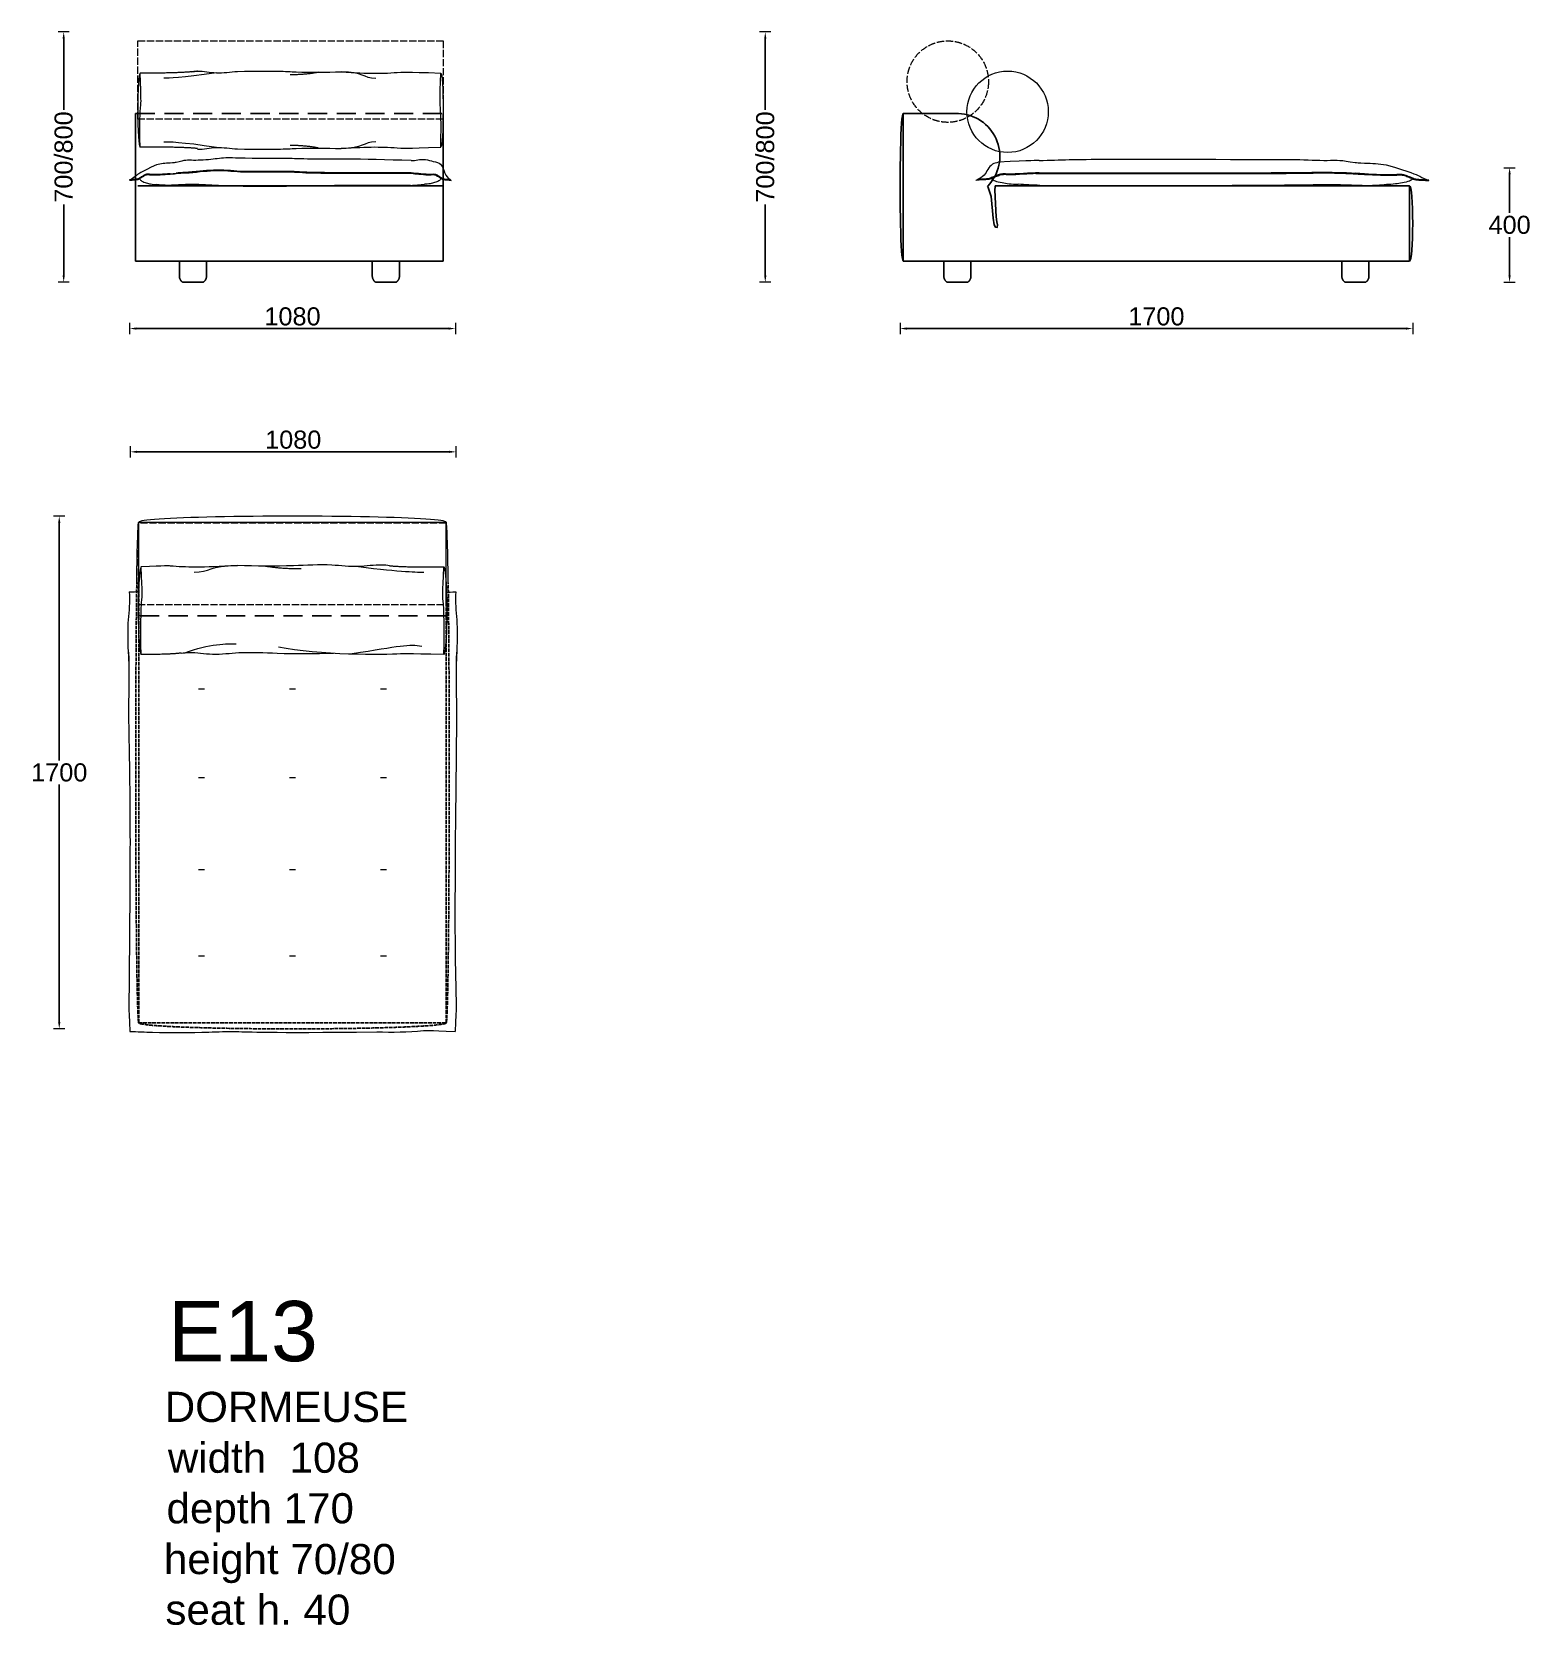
# Model space of a CAD drawing. Header units: millimetres. Extents: x 6668 to 47386, y -6732 to 35544.
# Drawn here: x 9102 to 14071, y 17034 to 22317 of the extents above; entities that cross this region are included whole.
import ezdxf

# ---------------------------------------------------------------- set-up
doc = ezdxf.new("R2010")
doc.units = ezdxf.units.MM
doc.linetypes.add('ACAD_ISO02W100', pattern=[15, 12, -3])
doc.linetypes.add('NASCOSTA', pattern=[9.525, 6.35, -3.175])
doc.layers.add('_ARREDO', color=7, linetype='Continuous')
doc.layers.add('TESTO', color=1, linetype='Continuous')
for name, color, linetype, lineweight in [('_CUSCINO SEDUTA', 8, 'Continuous', 9), ('_QUOTE', 1, 'Continuous', 9), ('_RULLO', 8, 'Continuous', 9)]:
    doc.layers.add(name, color=color, linetype=linetype, lineweight=lineweight)
doc.styles.add('Arial', font='arial.ttf')
doc.styles.get("Standard").update_dxf_attribs({"font": 'arial.ttf'})
doc.dimstyles.new('1_1', dxfattribs={"dimscale": 15, "dimtxt": 4, "dimasz": 1.5, "dimexe": 1.25, "dimexo": 2, "dimtad": 1, "dimtih": 1, "dimtoh": 1, "dimdec": 0, "dimtxsty": 'Standard', "dimcen": 2.5, "dimclrd": 256, "dimclre": 256, "dimclrt": 256, "dimadec": 0, "dimazin": 0, "dimtfac": 1, "dimtdec": 0, "dimtmove": 0, "dimatfit": 3, "dimfxl": 1.25, "dimfxlon": 1, "dimlwe": 0, "dimarcsym": 0})

msp = doc.modelspace()

# ---------------------------------------------------------------- texts
at = {"layer": 'TESTO', "style": 'Arial'}
for s, height, p in [('E13', 200, (9553.7, 17909)), ('DORMEUSE', 100, (9542.9, 17707.7)), ('width  108', 100, (9553.3, 17539.3)), ('depth 170', 100, (9548.9, 17371.6)), ('height 70/80', 100, (9540.1, 17203.2)), ('seat h. 40', 100, (9545, 17035.5))]:
    msp.add_text(s, height=height, dxfattribs=at).set_placement(p)

# ---------------------------------------------------------------- blocks, each defined once
blk = doc.blocks.new('*D325')
at = {"layer": '_QUOTE', "lineweight": 0, "transparency": 16777216}
for p, q in [((11981.8, 21351.7), (11981.8, 21314.2)), ((13681.8, 21351.7), (13681.8, 21314.2))]:
    blk.add_line(p, q, dxfattribs=at)
at = {"layer": '_QUOTE', "lineweight": -2, "transparency": 16777216}
blk.add_line((12004.3, 21333), (13659.3, 21333), dxfattribs=at)
at = {"layer": '_QUOTE', "transparency": 16777216}
for points in [[(12004.3, 21336.7), (12004.3, 21329.2), (11981.8, 21333)], [(13659.3, 21336.7), (13659.3, 21329.2), (13681.8, 21333)]]:
    blk.add_solid(points, dxfattribs=at)
at = {"layer": 'Defpoints', "color": 0, "transparency": 16777216}
for p in [(11981.8, 21801.9), (13681.8, 21681.7), (13681.8, 21333)]:
    blk.add_point(p, dxfattribs=at)
at = {"layer": '_QUOTE', "transparency": 16777216, "insert": (12831.8, 21373), "char_height": 60, "attachment_point": 5}
blk.add_mtext('1700', dxfattribs=at)
blk = doc.blocks.new('*D326')
at = {"layer": '_QUOTE', "lineweight": 0, "transparency": 16777216}
for p, q in [((9211.7, 20711), (9174.2, 20711)), ((9211.7, 19011), (9174.2, 19011))]:
    blk.add_line(p, q, dxfattribs=at)
at = {"layer": '_QUOTE', "lineweight": -2, "transparency": 16777216}
for p, q in [((9193, 20688.5), (9193, 19901)), ((9193, 19033.5), (9193, 19821))]:
    blk.add_line(p, q, dxfattribs=at)
at = {"layer": '_QUOTE', "transparency": 16777216}
for points in [[(9189.2, 20688.5), (9196.7, 20688.5), (9193, 20711)], [(9189.2, 19033.5), (9196.7, 19033.5), (9193, 19011)]]:
    blk.add_solid(points, dxfattribs=at)
at = {"layer": 'Defpoints', "color": 0, "transparency": 16777216}
for p in [(9966.6, 20711), (9193, 19011), (9966.6, 19011)]:
    blk.add_point(p, dxfattribs=at)
at = {"layer": '_QUOTE', "transparency": 16777216, "insert": (9193, 19861), "char_height": 60, "attachment_point": 5}
blk.add_mtext('1700', dxfattribs=at)
blk = doc.blocks.new('*D221')
at = {"layer": '_QUOTE', "lineweight": 0, "transparency": 16777216}
for p, q in [((9428.8, 20905.5), (9428.8, 20943)), ((10509.2, 20905.5), (10509.2, 20943))]:
    blk.add_line(p, q, dxfattribs=at)
at = {"layer": '_QUOTE', "lineweight": -2, "transparency": 16777216}
blk.add_line((9451.3, 20924.2), (10486.7, 20924.2), dxfattribs=at)
at = {"layer": '_QUOTE', "transparency": 16777216}
for points in [[(9451.3, 20928), (9451.3, 20920.5), (9428.8, 20924.2)], [(10486.7, 20928), (10486.7, 20920.5), (10509.2, 20924.2)]]:
    blk.add_solid(points, dxfattribs=at)
at = {"layer": 'Defpoints', "color": 0, "transparency": 16777216}
for p in [(10509.2, 20924.2), (9428.8, 19995.6), (10509.2, 19923.1)]:
    blk.add_point(p, dxfattribs=at)
at = {"layer": '_QUOTE', "transparency": 16777216, "insert": (9969, 20964.3), "char_height": 60, "attachment_point": 5}
blk.add_mtext('1080', dxfattribs=at)
blk = doc.blocks.new('*D222')
at = {"layer": '_QUOTE', "lineweight": 0, "transparency": 16777216}
for p, q in [((9426.4, 21351.7), (9426.4, 21314.2)), ((10506.8, 21351.7), (10506.8, 21314.2))]:
    blk.add_line(p, q, dxfattribs=at)
at = {"layer": '_QUOTE', "lineweight": -2, "transparency": 16777216}
blk.add_line((9448.9, 21333), (10484.3, 21333), dxfattribs=at)
at = {"layer": '_QUOTE', "transparency": 16777216}
for points in [[(9448.9, 21336.7), (9448.9, 21329.2), (9426.4, 21333)], [(10484.3, 21336.7), (10484.3, 21329.2), (10506.8, 21333)]]:
    blk.add_solid(points, dxfattribs=at)
at = {"layer": 'Defpoints', "color": 0, "transparency": 16777216}
for p in [(9426.4, 21823.6), (10506.8, 21824.4), (10506.8, 21333)]:
    blk.add_point(p, dxfattribs=at)
at = {"layer": '_QUOTE', "transparency": 16777216, "insert": (9966.6, 21373), "char_height": 60, "attachment_point": 5}
blk.add_mtext('1080', dxfattribs=at)
blk = doc.blocks.new('*D263')
at = {"layer": '_QUOTE', "lineweight": 0, "transparency": 16777216}
for p, q in [((11553.4, 22316.7), (11515.9, 22316.7)), ((11553.4, 21486.7), (11515.9, 21486.7))]:
    blk.add_line(p, q, dxfattribs=at)
at = {"layer": '_QUOTE', "lineweight": -2, "transparency": 16777216}
for p, q in [((11534.6, 22294.2), (11534.6, 22058.6)), ((11534.6, 21509.2), (11534.6, 21744.8))]:
    blk.add_line(p, q, dxfattribs=at)
at = {"layer": '_QUOTE', "transparency": 16777216}
for points in [[(11530.9, 22294.2), (11538.4, 22294.2), (11534.6, 22316.7)], [(11530.9, 21509.2), (11538.4, 21509.2), (11534.6, 21486.7)]]:
    blk.add_solid(points, dxfattribs=at)
at = {"layer": 'Defpoints', "color": 0, "transparency": 16777216}
for p in [(12104.7, 22316.7), (11534.6, 21486.7), (12297, 21486.7)]:
    blk.add_point(p, dxfattribs=at)
at = {"layer": '_QUOTE', "transparency": 16777216, "insert": (11534.6, 21901.7), "char_height": 60, "attachment_point": 5, "rotation": 90}
blk.add_mtext('700/800', dxfattribs=at)
blk = doc.blocks.new('*D264')
at = {"layer": '_QUOTE', "lineweight": 0, "transparency": 16777216}
for p, q in [((9226.4, 22316.7), (9188.9, 22316.7)), ((9226.4, 21486.7), (9188.9, 21486.7))]:
    blk.add_line(p, q, dxfattribs=at)
at = {"layer": '_QUOTE', "lineweight": -2, "transparency": 16777216}
for p, q in [((9207.7, 22294.2), (9207.7, 22058.6)), ((9207.7, 21509.2), (9207.7, 21744.8))]:
    blk.add_line(p, q, dxfattribs=at)
at = {"layer": '_QUOTE', "transparency": 16777216}
for points in [[(9203.9, 22294.2), (9211.4, 22294.2), (9207.7, 22316.7)], [(9203.9, 21509.2), (9211.4, 21509.2), (9207.7, 21486.7)]]:
    blk.add_solid(points, dxfattribs=at)
at = {"layer": 'Defpoints', "color": 0, "transparency": 16777216}
for p in [(9777.7, 22316.7), (9207.7, 21486.7), (9970.1, 21486.7)]:
    blk.add_point(p, dxfattribs=at)
at = {"layer": '_QUOTE', "transparency": 16777216, "insert": (9207.7, 21901.7), "char_height": 60, "attachment_point": 5, "rotation": 90}
blk.add_mtext('700/800', dxfattribs=at)
blk = doc.blocks.new('*D298')
at = {"layer": '_QUOTE', "lineweight": 0, "transparency": 16777216}
for p, q in [((13984.5, 21866.4), (14022, 21866.4)), ((13984.5, 21486.7), (14022, 21486.7))]:
    blk.add_line(p, q, dxfattribs=at)
at = {"layer": '_QUOTE', "lineweight": -2, "transparency": 16777216}
for p, q in [((14003.3, 21843.9), (14003.3, 21716.6)), ((14003.3, 21509.2), (14003.3, 21636.5))]:
    blk.add_line(p, q, dxfattribs=at)
at = {"layer": '_QUOTE', "transparency": 16777216}
for points in [[(13999.5, 21843.9), (14007, 21843.9), (14003.3, 21866.4)], [(13999.5, 21509.2), (14007, 21509.2), (14003.3, 21486.7)]]:
    blk.add_solid(points, dxfattribs=at)
at = {"layer": 'Defpoints', "color": 0, "transparency": 16777216}
for p in [(12875.5, 21866.4), (12927.7, 21486.7), (14003.3, 21486.7)]:
    blk.add_point(p, dxfattribs=at)
at = {"layer": '_QUOTE', "transparency": 16777216, "insert": (14003.3, 21676.6), "char_height": 60, "attachment_point": 5}
blk.add_mtext('400', dxfattribs=at)
blk = doc.blocks.new('PIEDINO MIAMI SOFT_PANAMA H7CM')
at = {"color": 0, "linetype": 'ByBlock', "lineweight": -2}
for points in [[(45, 0), (-45, 0)], [(-45, 0), (-45, -50.4)], [(-45, -50.4), (-45, -51.2), (-44.9, -52), (-44.8, -52.9), (-44.7, -53.7), (-44.5, -54.5), (-44.4, -55.3), (-44.2, -56.1), (-43.9, -56.9), (-43.7, -57.7), (-43.4, -58.5), (-43.1, -59.3), (-42.7, -60), (-42.4, -60.8), (-42, -61.5), (-41.6, -62.2), (-41.1, -63), (-40.7, -63.6), (-40.2, -64.3), (-39.7, -65), (-39.1, -65.6), (-38.6, -66.2), (-38, -66.8), (-37.4, -67.4), (-36.8, -68), (-36.1, -68.5), (-35.5, -69), (-34.8, -69.5), (-34.1, -70)], [(34.1, -70), (34.8, -69.5), (35.5, -69), (36.1, -68.5), (36.8, -68), (37.4, -67.4), (38, -66.8), (38.6, -66.2), (39.1, -65.6), (39.7, -65), (40.2, -64.3), (40.7, -63.6), (41.1, -63), (41.6, -62.2), (42, -61.5), (42.4, -60.8), (42.7, -60), (43.1, -59.3), (43.4, -58.5), (43.7, -57.7), (43.9, -56.9), (44.2, -56.1), (44.4, -55.3), (44.5, -54.5), (44.7, -53.7), (44.8, -52.9), (44.9, -52), (45, -51.2), (45, -50.4)], [(45, -50.4), (45, 0)], [(-34.1, -70), (34.1, -70)]]:
    blk.add_lwpolyline(points, dxfattribs=at)

# ---------------------------------------------------------------- dimensions: what is measured, and where the dimension line sits
at = {"layer": '_QUOTE'}
for base, p1, p2, picture, middle in [((9207.7, 21486.7), (9777.7, 22316.7), (9970.1, 21486.7), '*D264', (9207.7, 21901.7)), ((11534.6, 21486.7), (12104.7, 22316.7), (12297, 21486.7), '*D263', (11534.6, 21901.7))]:
    dim = msp.add_linear_dim(base=base, p1=p1, p2=p2, angle=90, text='700/800', dimstyle='1_1', dxfattribs=at)
    dim.commit()
    dim.dimension.update_dxf_attribs({"geometry": picture, "text_midpoint": middle, "text_rotation": 90})
for base, p1, p2, picture, middle in [((10506.8, 21333), (9426.4, 21823.6), (10506.8, 21824.4), '*D222', (9966.6, 21373)), ((13681.8, 21333), (11981.8, 21801.9), (13681.8, 21681.7), '*D325', (12831.8, 21373)), ((10509.2, 20924.2), (9428.8, 19995.6), (10509.2, 19923.1), '*D221', (9969, 20964.3))]:
    dim = msp.add_linear_dim(base=base, p1=p1, p2=p2, dimstyle='1_1', dxfattribs=at)
    dim.commit()
    dim.dimension.update_dxf_attribs({"geometry": picture, "text_midpoint": middle})
dim = msp.add_linear_dim(base=(14003.3, 21486.7), p1=(12875.5, 21866.4), p2=(12927.7, 21486.7), angle=90, text='400', dimstyle='1_1', dxfattribs=at)
dim.commit()
dim.dimension.update_dxf_attribs({"geometry": '*D298', "text_midpoint": (14003.3, 21676.6)})
dim = msp.add_linear_dim(base=(9193, 19011), p1=(9966.6, 20711), p2=(9966.6, 19011), angle=270, dimstyle='1_1', dxfattribs=at)
dim.commit()
dim.dimension.update_dxf_attribs({"geometry": '*D326', "text_midpoint": (9193, 19861)})

# ---------------------------------------------------------------- linework, layer by layer
at = {"layer": '_ARREDO'}
for p, q in [((9446.4, 21556.7), (9446.4, 22046.5)), ((10466.3, 22046.5), (10466.3, 21556.7)), ((11991.8, 22046.5), (11991.8, 21556.7)), ((11991.8, 22046.5), (12153.1, 22046.5)), ((9453.4, 21806.7), (10466.3, 21806.7)), ((13671.8, 21806.7), (12296.7, 21806.7)), ((13671.8, 21806.7), (13671.8, 21556.7)), ((10466.3, 21556.7), (9446.4, 21556.7)), ((13671.8, 21556.7), (11991.8, 21556.7))]:
    msp.add_line(p, q, dxfattribs=at)
at = {"layer": '_ARREDO', "lineweight": 9}
for p, q in [((9456.6, 20491.5), (9456.6, 20691)), ((9456.6, 20691), (10476.5, 20691)), ((10476.5, 20489.4), (10476.5, 20691))]:
    msp.add_line(p, q, dxfattribs=at)
at = {"layer": '_ARREDO', "linetype": 'ACAD_ISO02W100'}
for p, q in [((9456.6, 19031), (9456.6, 20491.5)), ((10476.5, 19031), (10476.5, 20489.4)), ((9456.6, 19031), (10476.5, 19031))]:
    msp.add_line(p, q, dxfattribs=at)
at = {"layer": '_ARREDO', "linetype": 'NASCOSTA', "ltscale": 10}
for points in [[(9446.4, 22046.5), (10466.3, 22046.5)], [(10476.5, 20380.3), (9456.6, 20380.3)]]:
    msp.add_lwpolyline(points, dxfattribs=at)
at = {"layer": '_ARREDO'}
for points in [[(11991.8, 22046.5), (12175.6, 22046.5)], [(12185.2, 22045), (12175.6, 22046.5)], [(12272.2, 21805.4), (12273.7, 21801.1), (12284.3, 21771.2), (12289.9, 21699.5), (12293.3, 21677), (12298.4, 21669.1), (12304, 21668.5), (12304.4, 21676.4), (12302.7, 21687), (12300.7, 21702.9), (12296.7, 21768.9), (12296.1, 21793.8), (12296.7, 21802.2), (12296.7, 21806.7)]]:
    msp.add_lwpolyline(points, dxfattribs=at)
msp.add_arc((12170.8, 21904.2), 141.6, 315.7566, 84.1693, dxfattribs=at)
for centre, major_axis, ratio, start_param, end_param in [((11991.8, 21801.9), (0, 244.6), 0.040884, 0, 3.141593), ((13671.8, 21681.7), (0, 125), 0.08, 3.141593, 6.283185)]:
    msp.add_ellipse(centre, major_axis=major_axis, ratio=ratio, start_param=start_param, end_param=end_param, dxfattribs=at)
at = {"layer": '_ARREDO', "lineweight": 9}
for centre, major_axis, ratio, start_param, end_param in [((9966.6, 20691), (510, 0), 0.039219, 0, 3.141593), ((10476.5, 19886), (0, -805), 0.012422, 2.418658, 3.141592)]:
    msp.add_ellipse(centre, major_axis=major_axis, ratio=ratio, start_param=start_param, end_param=end_param, dxfattribs=at)
at = {"layer": '_ARREDO', "lineweight": 9, "extrusion": (0, 0, -1)}
msp.add_ellipse((9456.6, 19886), major_axis=(0, -805), ratio=0.012422, start_param=2.42163, end_param=3.141594, dxfattribs=at)
at = {"layer": '_ARREDO', "linetype": 'ACAD_ISO02W100', "extrusion": (0, 0, -1)}
for centre, major_axis, ratio, start_param, end_param in [((9456.6, 19864.6), (0, -833.5), 0.011997, 0.000005, 2.421655), ((9966.6, 19031), (510, 0), 0.039219, 0, 3.141593)]:
    msp.add_ellipse(centre, major_axis=major_axis, ratio=ratio, start_param=start_param, end_param=end_param, dxfattribs=at)
at = {"layer": '_ARREDO', "linetype": 'ACAD_ISO02W100'}
msp.add_ellipse((10476.5, 19864.6), major_axis=(0, 833.6), ratio=0.011997, start_param=3.141596, end_param=5.560254, dxfattribs=at)
at = {"layer": '_CUSCINO SEDUTA'}
for p, q in [((9560.7, 21846.3), (9580.4, 21847.8)), ((13522.2, 21846.3), (13490.9, 21847.8))]:
    msp.add_line(p, q, dxfattribs=at)
at = {"layer": '_CUSCINO SEDUTA', "lineweight": 9}
for p, q in [((9654.4, 20138.6), (9674.4, 20138.6)), ((9956.6, 20138.6), (9976.6, 20138.6)), ((10258.7, 20138.6), (10278.7, 20138.6)), ((9674.4, 19843.6), (9654.4, 19843.6)), ((9976.6, 19843.6), (9956.6, 19843.6)), ((10278.7, 19843.6), (10258.7, 19843.6)), ((9674.4, 19538.6), (9654.4, 19538.6)), ((9976.6, 19538.6), (9956.6, 19538.6)), ((10278.7, 19538.6), (10258.7, 19538.6)), ((9654.4, 19253.5), (9674.4, 19253.5)), ((9956.6, 19253.5), (9976.6, 19253.5)), ((10258.7, 19253.5), (10278.7, 19253.5))]:
    msp.add_line(p, q, dxfattribs=at)
at = {"layer": '_CUSCINO SEDUTA'}
for points in [[(9515.7, 21876), (9462.7, 21851.5), (9454.1, 21844.7), (9445.4, 21837.9)], [(9560.7, 21881.9), (9545.2, 21880.9), (9530, 21879.3), (9515.7, 21876)], [(9580.5, 21883.2), (9576.8, 21883), (9573.2, 21882.7), (9560.7, 21881.9)], [(9631.7, 21890.8), (9619.6, 21891.3), (9609.7, 21892.5), (9580.4, 21883.2)], [(9696.1, 21893.8), (9673.1, 21891.3), (9649.9, 21890.2), (9631.7, 21890.8)], [(9752, 21898.8), (9733.4, 21898.5), (9714.8, 21895.8), (9696.1, 21893.8)], [(9900.3, 21896.7), (9789, 21897), (9770.5, 21899.1), (9752, 21898.8)], [(9941.6, 21897.2), (9927.9, 21897.4), (9914.1, 21896.5), (9900.3, 21896.7)], [(10003.7, 21895.3), (9970.2, 21895.8), (9955.9, 21897.1), (9941.6, 21897.2)], [(10359.8, 21889.8), (10197.4, 21896.2), (10066.5, 21894.4), (10003.7, 21895.3)], [(10359.8, 21889.8), (10374.6, 21889.7), (10389.1, 21895.4), (10407.4, 21893.2)], [(10407.4, 21893.2), (10416.1, 21892.1), (10425.6, 21889.3), (10433.6, 21887.2)], [(10433.6, 21887.2), (10443.9, 21884.5), (10452.1, 21883), (10457.7, 21877.5)], [(10457.7, 21877.5), (10466.1, 21869.4), (10469, 21852.6), (10475.4, 21841.7)], [(12288.2, 21877.5), (12274.8, 21869.4), (12270.3, 21852.6), (12260.1, 21841.7)], [(12308.6, 21884.2), (12300.4, 21882.7), (12293.6, 21880.8), (12288.2, 21877.5)], [(12443.4, 21889.8), (12433.3, 21889.8), (12423.3, 21890.8), (12308.6, 21884.2)], [(12443.4, 21889.8), (12589.9, 21896.2), (12616.1, 21894.4), (13307.6, 21893.8)], [(13307.6, 21893.8), (13344, 21891.3), (13380.9, 21890.2), (13409.7, 21890.8)], [(13409.7, 21890.8), (13428.9, 21891.3), (13444.5, 21892.5), (13490.9, 21883.2)], [(13490.9, 21883.2), (13496.7, 21883), (13502.5, 21882.7), (13522.2, 21881.9)], [(13522.2, 21881.9), (13546.7, 21880.9), (13570.9, 21879.3), (13593.6, 21876)], [(13593.6, 21876), (13677.7, 21851.5), (13691.2, 21844.7), (13705, 21837.9)], [(9445.4, 21837.9), (9439.2, 21833.1), (9432.8, 21828.3), (9426.4, 21823.6)], [(9440.3, 21827.4), (9435.6, 21827.1), (9431, 21826.5), (9426.4, 21825.9)], [(9440.3, 21825), (9435.6, 21824.7), (9431, 21824.2), (9426.4, 21823.6)], [(9453.6, 21828.9), (9449.7, 21827.7), (9444.9, 21827.7), (9440.3, 21827.4)], [(9453.6, 21826.5), (9449.7, 21825.3), (9444.9, 21825.3), (9440.3, 21825)], [(9462.8, 21834), (9460, 21832.1), (9457.2, 21830), (9453.6, 21828.9)], [(9462.8, 21831.6), (9460, 21829.7), (9457.2, 21827.6), (9453.6, 21826.5)], [(9459.7, 21829.6), (9461.7, 21826.8), (9463.8, 21824), (9467, 21821.9)], [(9472.4, 21840), (9469.1, 21838), (9465.9, 21836.1), (9462.8, 21834)], [(9472.4, 21837.7), (9469.1, 21835.6), (9465.9, 21833.7), (9462.8, 21831.6)], [(9467, 21821.9), (9470.8, 21819.4), (9476.2, 21817.8), (9481.6, 21816.3)], [(9482.1, 21844.4), (9478.4, 21843.7), (9475.3, 21841.8), (9472.4, 21840)], [(9482.1, 21842.1), (9478.4, 21841.3), (9475.3, 21839.4), (9472.4, 21837.7)], [(9492.8, 21844.5), (9489, 21844.7), (9485.3, 21845), (9482.1, 21844.4)], [(9492.8, 21842.1), (9489, 21842.4), (9485.3, 21842.7), (9482.1, 21842.1)], [(9560.7, 21846.3), (9538.5, 21844.5), (9516.3, 21843), (9492.8, 21844.5)], [(9560.7, 21844), (9538.5, 21842.1), (9516.3, 21840.6), (9492.8, 21842.1)], [(9580.5, 21845.7), (9576.8, 21845.4), (9573.2, 21845.1), (9560.7, 21844)], [(9609.8, 21850.3), (9600.1, 21849.9), (9590.2, 21850.1), (9580.4, 21847.8)], [(9611.2, 21847.9), (9601, 21847.5), (9590.7, 21847.7), (9580.5, 21845.7)], [(9659, 21854.7), (9642.5, 21853), (9626.2, 21850.9), (9609.8, 21850.3)], [(9660.3, 21852.2), (9643.9, 21850.6), (9627.6, 21848.5), (9611.2, 21847.9)], [(9750.7, 21857.5), (9720.3, 21859.5), (9689.3, 21857.8), (9659, 21854.7)], [(9752, 21855.1), (9721.6, 21857.1), (9690.7, 21855.3), (9660.3, 21852.2)], [(9792.9, 21854.1), (9778.9, 21854.8), (9764.8, 21856.6), (9750.7, 21857.5)], [(9794.3, 21851.7), (9780.2, 21852.4), (9766.2, 21854.1), (9752, 21855.1)], [(9936.8, 21854.1), (9919.8, 21854.1), (9902.7, 21853.3), (9792.9, 21854.1)], [(9938.1, 21851.7), (9921.1, 21851.7), (9904.1, 21850.9), (9794.3, 21851.7)], [(10006.9, 21851.4), (9983.5, 21852.7), (9960.2, 21854.1), (9936.8, 21854.1)], [(10008.3, 21848.9), (9984.9, 21850.3), (9961.6, 21851.7), (9938.1, 21851.7)], [(10359.8, 21849.1), (10044.8, 21849.3), (10025.8, 21850.3), (10006.9, 21851.4)], [(10367.3, 21846.6), (10050.2, 21846.6), (10029.2, 21847.8), (10008.3, 21848.9)], [(10359.8, 21849.1), (10381.1, 21849.4), (10403.8, 21844.4), (10427.7, 21845.4)], [(10367.3, 21846.6), (10380.7, 21846.8), (10402.8, 21842), (10426.4, 21843)], [(10426.4, 21843), (10430.1, 21843.2), (10433.8, 21843.5), (10437.1, 21842.9)], [(10427.7, 21845.4), (10431.5, 21845.6), (10435.2, 21845.9), (10438.4, 21845.3)], [(10437.1, 21842.9), (10440.8, 21842.2), (10443.8, 21840.3), (10446.7, 21838.5)], [(10452.2, 21822.7), (10448.4, 21820.2), (10442.9, 21818.7), (10437.6, 21817.1)], [(10438.4, 21845.3), (10442.1, 21844.6), (10445.2, 21842.7), (10448.1, 21840.9)], [(10446.7, 21838.5), (10450.2, 21836.5), (10453.3, 21834.6), (10456.5, 21832.5)], [(10448.1, 21840.9), (10451.5, 21838.9), (10454.7, 21837), (10457.8, 21834.9)], [(10459.5, 21830.4), (10457.4, 21827.6), (10455.5, 21824.8), (10452.2, 21822.7)], [(10456.5, 21832.5), (10459.2, 21830.6), (10462, 21828.5), (10465.6, 21827.4)], [(10457.8, 21834.9), (10460.6, 21833), (10463.4, 21830.9), (10467, 21829.8)], [(10465.6, 21827.4), (10469.5, 21826.2), (10474.2, 21826.1), (10478.8, 21825.8)], [(10467, 21829.8), (10470.8, 21828.6), (10475.6, 21828.5), (10480.2, 21828.3)], [(10475.4, 21841.7), (10480, 21833.9), (10486.3, 21829.2), (10492.8, 21824.4)], [(10478.8, 21825.8), (10483.6, 21825.6), (10488.1, 21825), (10492.7, 21824.4)], [(10480.2, 21828.3), (10483, 21828.1), (10485.9, 21827.8), (10488.6, 21827.5)], [(12260.1, 21841.7), (12252.8, 21833.9), (12242.8, 21829.2), (12232.6, 21824.4)], [(12254.7, 21825.8), (12247.1, 21825.6), (12239.9, 21825), (12232.6, 21824.4)], [(12252.5, 21828.3), (12248.1, 21828.1), (12243.5, 21827.8), (12239.1, 21827.5)], [(12273.5, 21829.8), (12267.4, 21828.6), (12259.9, 21828.5), (12252.5, 21828.3)], [(12275.7, 21827.4), (12269.6, 21826.2), (12262, 21826.1), (12254.7, 21825.8)], [(12288, 21834.9), (12283.7, 21833), (12279.2, 21830.9), (12273.5, 21829.8)], [(12290.2, 21832.5), (12285.8, 21830.6), (12281.3, 21828.5), (12275.7, 21827.4)], [(12285.4, 21830.4), (12288.6, 21827.6), (12291.7, 21824.8), (12296.9, 21822.7)], [(12303.4, 21840.9), (12298.1, 21838.9), (12293, 21837), (12288, 21834.9)], [(12305.6, 21838.5), (12300.1, 21836.5), (12295.2, 21834.6), (12290.2, 21832.5)], [(12296.9, 21822.7), (12302.9, 21820.2), (12311.6, 21818.7), (12320.1, 21817.1)], [(12318.8, 21845.3), (12312.9, 21844.6), (12308.1, 21842.7), (12303.4, 21840.9)], [(12320.9, 21842.9), (12315.1, 21842.2), (12310.2, 21840.3), (12305.6, 21838.5)], [(12335.8, 21845.4), (12329.8, 21845.6), (12323.9, 21845.9), (12318.8, 21845.3)], [(12337.8, 21843), (12331.9, 21843.2), (12326.1, 21843.5), (12320.9, 21842.9)], [(12443.4, 21849.1), (12409.6, 21849.4), (12373.7, 21844.4), (12335.8, 21845.4)], [(12431.5, 21846.6), (12410.3, 21846.8), (12375.2, 21842), (12337.8, 21843)], [(12431.5, 21846.6), (13292, 21846.6), (13325.4, 21847.8), (13358.4, 21848.9)], [(12443.4, 21849.1), (13300.7, 21849.3), (13330.7, 21850.3), (13360.6, 21851.4)], [(13358.4, 21848.9), (13390.3, 21850.6), (13416.1, 21848.5), (13442.2, 21847.9)], [(13360.6, 21851.4), (13392.5, 21853), (13418.3, 21850.9), (13444.3, 21850.3)], [(13442.2, 21847.9), (13458.4, 21847.5), (13474.6, 21847.7), (13490.9, 21845.7)], [(13444.3, 21850.3), (13459.8, 21849.9), (13475.4, 21850.1), (13490.9, 21847.8)], [(13490.9, 21845.7), (13496.7, 21845.4), (13502.5, 21845.1), (13522.2, 21844)], [(13522.2, 21846.3), (13557.4, 21844.5), (13592.6, 21843), (13629.8, 21844.5)], [(13522.2, 21844), (13557.4, 21842.1), (13592.6, 21840.6), (13629.8, 21842.1)], [(13629.8, 21844.5), (13635.8, 21844.7), (13641.7, 21845), (13646.9, 21844.4)], [(13629.8, 21842.1), (13635.8, 21842.4), (13641.7, 21842.7), (13646.9, 21842.1)], [(13646.9, 21844.4), (13652.7, 21843.7), (13657.6, 21841.8), (13662.2, 21840)], [(13646.9, 21842.1), (13652.7, 21841.3), (13657.6, 21839.4), (13662.2, 21837.7)], [(13670.8, 21821.9), (13664.8, 21819.4), (13656.1, 21817.8), (13647.7, 21816.3)], [(13662.2, 21840), (13667.5, 21838), (13672.6, 21836.1), (13677.5, 21834)], [(13662.2, 21837.7), (13667.5, 21835.6), (13672.6, 21833.7), (13677.5, 21831.6)], [(13682.3, 21829.6), (13679.2, 21826.8), (13675.9, 21824), (13670.8, 21821.9)], [(13677.5, 21834), (13681.9, 21832.1), (13686.3, 21830), (13692.1, 21828.9)], [(13677.5, 21831.6), (13681.9, 21829.7), (13686.3, 21827.6), (13692.1, 21826.5)], [(13692.1, 21828.9), (13698.2, 21827.7), (13705.9, 21827.7), (13713.1, 21827.4)], [(13692.1, 21826.5), (13698.2, 21825.3), (13705.9, 21825.3), (13713.1, 21825)], [(13705, 21837.9), (13714.9, 21833.1), (13725, 21828.3), (13735.1, 21823.6)], [(13713.1, 21827.4), (13720.6, 21827.1), (13727.9, 21826.5), (13735.1, 21825.9)], [(13713.1, 21825), (13720.6, 21824.7), (13727.9, 21824.2), (13735.1, 21823.6)], [(9481.6, 21816.3), (9486.5, 21814.8), (9491.2, 21813.3), (9496.1, 21812.3)], [(9496.1, 21812.3), (9502.2, 21811.2), (9508.6, 21810.9), (9515, 21810.5)], [(9554.2, 21807.3), (9541.1, 21808.3), (9528, 21809.4), (9515, 21810.5)], [(9645.4, 21810.7), (9615, 21811.1), (9584.6, 21809), (9554.2, 21807.3)], [(9731.5, 21806.2), (9702.8, 21807.8), (9674.1, 21810.3), (9645.4, 21810.7)], [(9984.8, 21805.1), (9931.5, 21803.5), (9785, 21803.3), (9731.5, 21806.2)], [(10358.5, 21807.7), (10037.3, 21807), (10011.1, 21805.9), (9984.8, 21805.1)], [(10358.5, 21807.7), (10373.7, 21808.7), (10389, 21810.1), (10404.2, 21811.4)], [(10423, 21813.2), (10417, 21812), (10410.6, 21811.7), (10404.2, 21811.4)], [(10437.6, 21817.1), (10432.8, 21815.6), (10428, 21814.1), (10423, 21813.2)], [(12320.1, 21817.1), (12327.7, 21815.6), (12335.3, 21814.1), (12343.2, 21813.2)], [(12343.2, 21813.2), (12352.7, 21812), (12362.9, 21811.7), (12373.1, 21811.4)], [(12445.5, 21807.7), (12421.4, 21808.7), (12397.1, 21810.1), (12373.1, 21811.4)], [(12445.5, 21807.7), (12482.1, 21804.2), (12518.9, 21809), (12601.3, 21806.2)], [(12601.3, 21806.2), (13296.9, 21807.8), (13342.4, 21810.3), (13388, 21810.7)], [(13388, 21810.7), (13436.1, 21811.1), (13484.4, 21809), (13532.6, 21807.3)], [(13532.6, 21807.3), (13553.2, 21808.3), (13574, 21809.4), (13594.7, 21810.5)], [(13624.6, 21812.3), (13615, 21811.2), (13604.9, 21810.9), (13594.7, 21810.5)], [(13647.7, 21816.3), (13639.9, 21814.8), (13632.5, 21813.3), (13624.6, 21812.3)]]:
    msp.add_open_spline(points, degree=3, dxfattribs=at)
at = {"layer": '_CUSCINO SEDUTA', "lineweight": 9}
for points in [[(9425.9, 20444.2), (9426.8, 20415.1), (9422.7, 20385.9), (9421, 20356.3)], [(9424.9, 20460.3), (9437.9, 20460.4), (9447.4, 20460.7), (9456.6, 20461)], [(9424.9, 20460.3), (9425.3, 20454.9), (9425.7, 20449.6), (9425.9, 20444.2)], [(10476.5, 20458.9), (10484.4, 20459.2), (10493.2, 20459.6), (10508.3, 20460.2)], [(10507.3, 20444.2), (10506.3, 20415.1), (10510.5, 20385.9), (10512.1, 20356.3)], [(10508.3, 20460.2), (10507.9, 20454.9), (10507.5, 20449.6), (10507.3, 20444.2)], [(9421, 20356.3), (9418.7, 20314.4), (9421.4, 20272), (9422.8, 20229.7)], [(10512.1, 20356.3), (10514.5, 20314.4), (10511.8, 20272), (10510.3, 20229.7)], [(9422.8, 20260.1), (9425, 20197.7), (9424.4, 20135.4), (9422.4, 20073.4)], [(10510.3, 20260.1), (10508.2, 20197.7), (10508.8, 20135.4), (10510.8, 20073.4)], [(9422.4, 20073.4), (9429.9, 19689.7), (9428.3, 19597.9), (9424.2, 19107.7)], [(10510.8, 20073.4), (10503.1, 19361.1), (10504.6, 19309.3), (10509, 19107.7)], [(9424.2, 19107.7), (9423.6, 19100.9), (9423, 19094), (9426.9, 19002.4)], [(10509, 19107.7), (10509.5, 19100.9), (10510.2, 19094), (10506.3, 19002.4)], [(9426.9, 19002.4), (9452, 19002), (9477.3, 19000.7), (9502.5, 18999.8)], [(9502.5, 18999.8), (9564.9, 18997.7), (9627.2, 18998.3), (9689.2, 19000.3)], [(9689.2, 19000.3), (9719.7, 19001.3), (9750, 19002.7), (9780.5, 19002.2)], [(9780.5, 19002.2), (9825.6, 19001.5), (9870.9, 18996.8), (10245.9, 19001.3)], [(10245.9, 19001.3), (10297.6, 18999.2), (10349.5, 19000.7), (10401, 19005.1)], [(10401, 19005.1), (10407.9, 19005.7), (10414.7, 19006.3), (10506.3, 19002.4)]]:
    msp.add_open_spline(points, degree=3, dxfattribs=at)
at = {"layer": '_RULLO', "linetype": 'ACAD_ISO02W100', "ltscale": 2}
for points in [[(9453.4, 22286.7), (10466.3, 22286.7), (10466.3, 22027.5), (9453.4, 22027.5)], [(9454.2, 20687.9), (9454.2, 20417.9), (10476, 20417.9), (10476, 20687.9)]]:
    msp.add_lwpolyline(points, close=True, dxfattribs=at)
msp.add_circle((12139.9, 22151.7), 135, dxfattribs=at)
at = {"layer": '_RULLO'}
msp.add_circle((12338.2, 22051.7), 135, dxfattribs=at)
for centre, major_axis, ratio, start_param, end_param in [((9461.5, 22057.1), (0, -122.9), 0.065265, 3.141593, 6.283185), ((9464.8, 20397.8), (0, 145.1), 0.069077, 0, 3.141593)]:
    msp.add_ellipse(centre, major_axis=major_axis, ratio=ratio, start_param=start_param, end_param=end_param, dxfattribs=at)
at = {"layer": '_RULLO', "extrusion": (0, 0, -1)}
for centre, major_axis, ratio, start_param, end_param in [((10458.3, 22057.7), (0, 122.6), 0.065432, -0.000114, 3.139138), ((10468.3, 20397.6), (0, 145.1), 0.069077, 0, 3.141593)]:
    msp.add_ellipse(centre, major_axis=major_axis, ratio=ratio, start_param=start_param, end_param=end_param, dxfattribs=at)
at = {"layer": '_RULLO', "lineweight": 9}
for points, degree in [([(9651, 22186.3), (9672.2, 22187.1), (9693, 22181.9), (9714, 22181)], 3), ([(9784.3, 22185.8), (9910.7, 22188.2), (9944.6, 22185.5), (9978.5, 22184)], 3), ([(9651, 22186.3), (9593.6, 22178.9), (9461.5, 22180)], 2), ([(9463.6, 22074.7), (9464.1, 22081.6), (9465.2, 22088.4), (9461.5, 22180)], 3), ([(9714, 22181), (9596.3, 22162.8), (9556.2, 22162.8), (9539.9, 22162.8)], 3), ([(9631, 22184.2), (9638, 22185.3), (9644.5, 22186.1), (9651, 22186.3)], 3), ([(9714, 22181), (9737.3, 22180), (9760.7, 22184.2), (9784.3, 22185.8)], 3), ([(10053.2, 22182.7), (10009.1, 22174.2), (9958.5, 22174.2)], 2), ([(9978.5, 22184), (10028.4, 22181.9), (10078.2, 22182.5), (10127.9, 22184.5)], 3), ([(10127.9, 22184.5), (10222.8, 22177), (10264.3, 22178.6), (10325.5, 22182.9)], 3), ([(10242.6, 22162.4), (10201.2, 22162.4), (10201.2, 22184.5), (10127.9, 22184.5)], 3), ([(10325.5, 22182.9), (10331, 22183.5), (10336.5, 22184.1), (10458.3, 22180.2)], 3), ([(10456.1, 22074.9), (10455.7, 22081.8), (10455.2, 22088.7), (10458.3, 22180.2)], 3), ([(9461.5, 21934.3), (9459.2, 22027.3), (9460.5, 22042.6), (9463.6, 22074.7)], 3), ([(10458.3, 21934), (10460.4, 22031.1), (10459.1, 22044.6), (10456.1, 22074.9)], 3), ([(9651, 21930.1), (9593.6, 21935.4), (9461.5, 21934.3)], 2), ([(9714, 21933.3), (9596.3, 21951.5), (9556.2, 21951.5), (9539.9, 21951.5)], 3), ([(9651, 21927.9), (9672.2, 21927.2), (9693, 21932.3), (9714, 21933.3)], 3), ([(9714, 21933.3), (9737.3, 21934.3), (9760.7, 21930.1), (9784.3, 21928.5)], 3), ([(9784.3, 21928.5), (9910.7, 21926.1), (9944.6, 21928.8), (9978.5, 21930.2)], 3), ([(10053.2, 21931.6), (10009.1, 21940), (9958.5, 21940)], 2), ([(9978.5, 21930.2), (10028.4, 21932.4), (10078.2, 21931.8), (10127.9, 21929.8)], 3), ([(10242.6, 21951.9), (10201.2, 21951.9), (10201.2, 21929.8), (10127.9, 21929.8)], 3), ([(10127.9, 21929.8), (10222.8, 21937.3), (10264.3, 21935.7), (10325.5, 21931.4)], 3), ([(10325.5, 21931.4), (10331, 21930.8), (10336.5, 21930.2), (10458.3, 21934)], 3), ([(10097.1, 20548.5), (10055.1, 20550.8), (10012.7, 20548.2), (9970.4, 20546.7)], 3), ([(10263.7, 20549), (10237.3, 20549.8), (10211.3, 20544.6), (10185, 20543.7)], 3), ([(9561.6, 20545.6), (9554.8, 20546.2), (9547.9, 20546.8), (9464.8, 20542.9)], 3), ([(9467.4, 20437.6), (9468, 20444.5), (9468.6, 20451.3), (9464.8, 20542.9)], 3), ([(9783.7, 20547.2), (9665, 20539.7), (9613.2, 20541.2), (9561.6, 20545.6)], 3), ([(9640.3, 20525.1), (9692.1, 20525.1), (9692.1, 20547.2), (9783.7, 20547.2)], 3), ([(9970.4, 20546.7), (9908, 20544.6), (9845.7, 20545.2), (9783.7, 20547.2)], 3), ([(9877.1, 20545.4), (9932.1, 20536.9), (9995.5, 20536.9)], 2), ([(10185, 20543.7), (10155.9, 20542.7), (10126.6, 20546.9), (10097.1, 20548.5)], 3), ([(10185, 20543.7), (10332.1, 20525.5), (10382.3, 20525.5), (10402.7, 20525.5)], 3), ([(10288.8, 20546.8), (10280.1, 20548), (10271.9, 20548.7), (10263.7, 20549)], 3), ([(10288.8, 20546.8), (10335.5, 20541.6), (10468.3, 20542.7)], 2), ([(10465.6, 20437.4), (10465, 20444.2), (10464.4, 20451.1), (10468.3, 20542.7)], 3), ([(9464.8, 20252.7), (9461.9, 20345.8), (9463.6, 20391.8), (9467.4, 20437.6)], 3), ([(10468.3, 20252.5), (10471.1, 20345.5), (10469.5, 20391.6), (10465.6, 20437.4)], 3), ([(9610, 20258.2), (9688.2, 20288.1), (9754.4, 20288.1), (9779.6, 20288.1)], 3), ([(10395.4, 20278.7), (10355.2, 20288.1), (10320.8, 20278.2), (10164.5, 20254.3)], 3), ([(9597.5, 20256.9), (9550.7, 20251.6), (9464.8, 20252.7)], 2), ([(9597.5, 20256.9), (9606.2, 20258), (9614.4, 20258.7), (9622.5, 20259)], 3), ([(9622.5, 20259), (9648.9, 20259.8), (9675, 20254.6), (9701.2, 20253.7)], 3), ([(9701.2, 20253.7), (9730.3, 20252.7), (9759.6, 20256.9), (9789.1, 20258.5)], 3), ([(9789.1, 20258.5), (9831.1, 20260.9), (9873.5, 20258.2), (9915.8, 20256.7)], 3), ([(9915.8, 20256.7), (9978.2, 20254.6), (10040.5, 20255.2), (10102.5, 20257.2)], 3), ([(9919.9, 20278.2), (10052.9, 20250.3), (10273.1, 20251.3), (10324.6, 20255.6)], 3), ([(10324.6, 20255.6), (10331.5, 20256.2), (10338.3, 20256.8), (10468.3, 20252.9)], 3)]:
    msp.add_open_spline(points, degree=degree, dxfattribs=at)

# ---------------------------------------------------------------- block references
at = {"layer": '_ARREDO'}
for p in [(9636.4, 21556.7), (12171.8, 21556.7), (13491.8, 21556.7)]:
    msp.add_blockref('PIEDINO MIAMI SOFT_PANAMA H7CM', p, dxfattribs=at)
at = {"layer": '_ARREDO', "xscale": -1}
msp.add_blockref('PIEDINO MIAMI SOFT_PANAMA H7CM', (10276.3, 21556.7), dxfattribs=at)

msp.set_redraw_order([(e.dxf.handle, doc.entitydb.next_handle()) for e in msp.query("TEXT MTEXT ATTDEF DIMENSION ARC_DIMENSION")])  # texts and dimensions are drawn at this point

doc.saveas('drawing.dxf')
